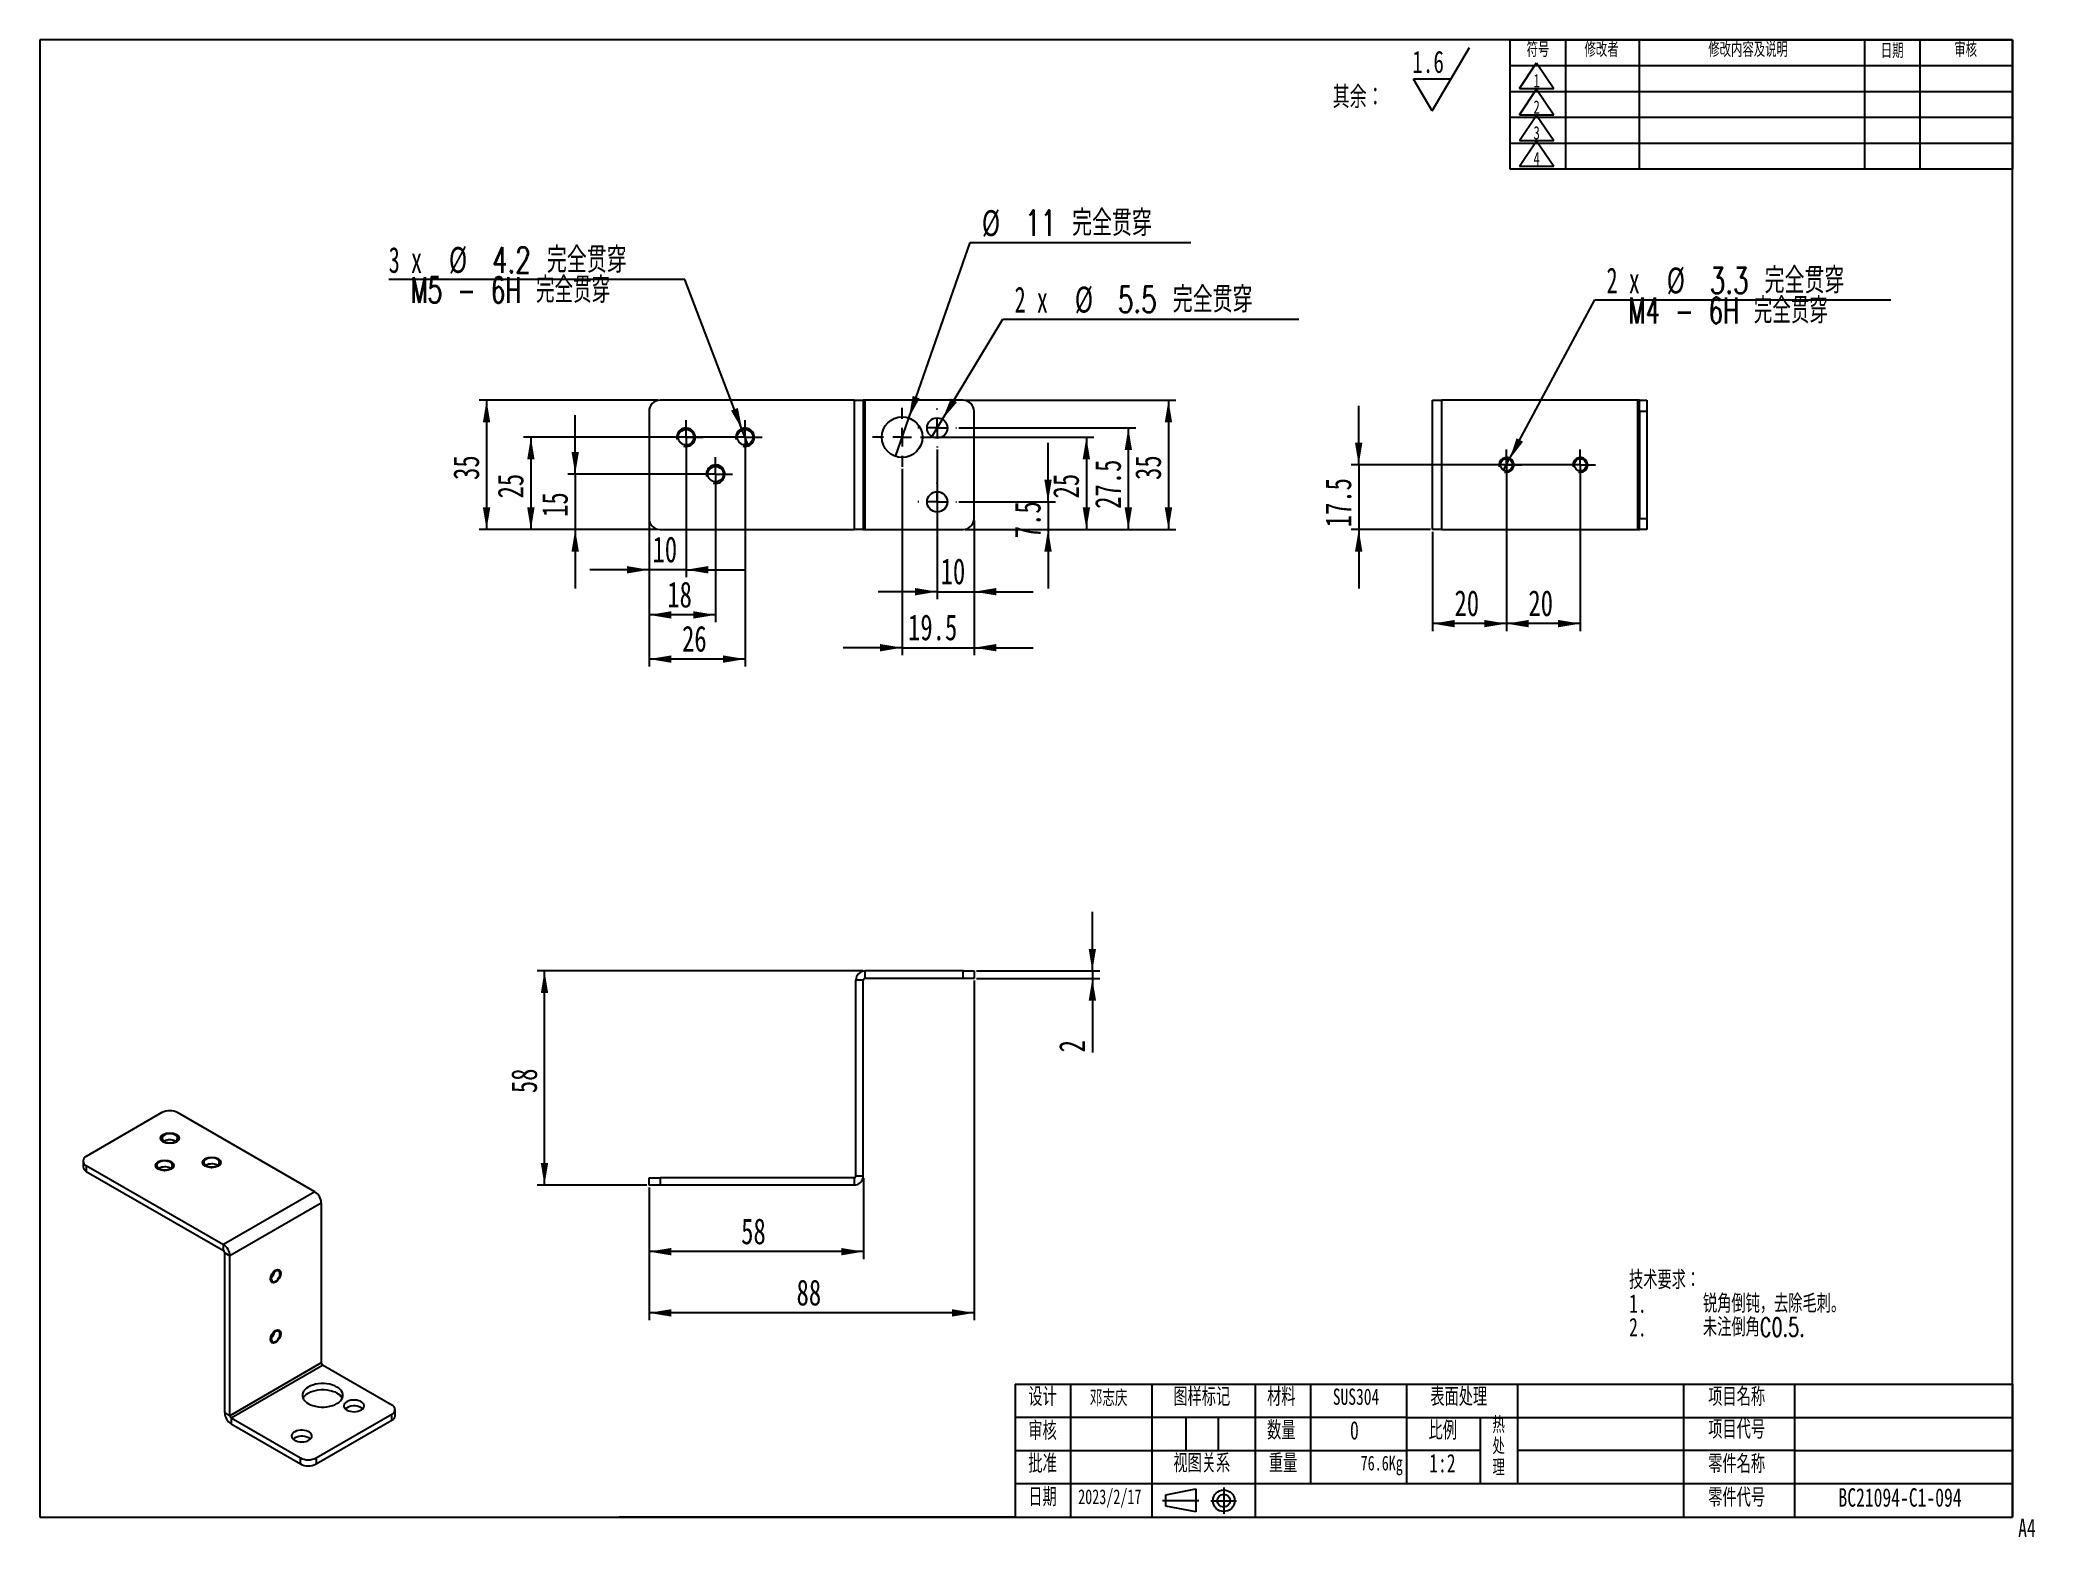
# Model space of a CAD drawing. Extents: x 25 to 295, y 2 to 205.
import ezdxf

# ---------------------------------------------------------------- set-up
doc = ezdxf.new("R2010")
doc.units = 0
doc.linetypes.add('CENTERX2', pattern=[20.32, 12.7, -2.54, 2.54, -2.54])
doc.layers.get('0').update_dxf_attribs({"linetype": 'CONTINUOUS'})
for name, color, linetype in [('BOM', 7, 'CONTINUOUS'), ('CENTER', 52, 'CENTERX2'), ('FRAME', 7, 'CONTINUOUS'), ('NOTE', 7, 'CONTINUOUS'), ('SIZE', 5, 'CONTINUOUS')]:
    doc.layers.add(name, color=color, linetype=linetype)
doc.styles.add('SLDTEXTSTYLE0', font='TXT', dxfattribs={"width": 0.7, "bigfont": 'bigfont'})
doc.styles.add('SLDTEXTSTYLE1', font='TXT', dxfattribs={"width": 0.7})
doc.styles.add('SLDTEXTSTYLE2', font='TXT', dxfattribs={"width": 0.633333})
doc.styles.add('SLDTEXTSTYLE3', font='TXT', dxfattribs={"width": 0.65, "bigfont": 'bigfont'})
doc.dimstyles.new('SLDDIMSTYLE0', dxfattribs={"dimtxt": 3.5, "dimasz": 3, "dimexe": 0, "dimexo": 0.0625, "dimgap": 0.875, "dimtad": 2, "dimdec": 3, "dimlfac": 2, "dimrnd": 1e-09, "dimzin": 12, "dimdsep": 46, "dimtxsty": 'SLDTEXTSTYLE1', "dimsah": 1, "dimcen": 0.09, "dimadec": 0, "dimazin": 0, "dimtfac": 1, "dimtdec": 3, "dimtmove": 0, "dimatfit": 0, "dimfxl": 1, "dimtolj": 1, "dimtzin": 12, "dimarcsym": 0})
doc.dimstyles.new('SLDDIMSTYLE1', dxfattribs={"dimtxt": 3.5, "dimasz": 3, "dimexe": 0, "dimexo": 0.0625, "dimgap": 0.875, "dimtad": 2, "dimdec": 3, "dimlfac": 2, "dimrnd": 1e-09, "dimzin": 12, "dimdsep": 46, "dimtxsty": 'SLDTEXTSTYLE1', "dimsah": 1, "dimcen": 0.09, "dimadec": 0, "dimazin": 0, "dimtfac": 1, "dimtdec": 3, "dimtofl": 0, "dimtmove": 0, "dimatfit": 3, "dimfxl": 1, "dimtolj": 1, "dimtzin": 12, "dimarcsym": 0})
doc.dimstyles.new('SLDDIMSTYLE2', dxfattribs={"dimtxt": 3.5, "dimasz": 3, "dimexe": 0, "dimexo": 0.0625, "dimgap": 0.875, "dimtad": 0, "dimtih": 1, "dimtoh": 1, "dimdec": 1, "dimlfac": 2, "dimrnd": 1e-09, "dimzin": 12, "dimdsep": 46, "dimtxsty": 'SLDTEXTSTYLE1', "dimblk1": 'NONE', "dimsah": 1, "dimcen": 0, "dimadec": 0, "dimazin": 0, "dimtfac": 1, "dimtdec": 3, "dimtmove": 0, "dimatfit": 3, "dimldrblk": 'NONE', "dimfxl": 1, "dimtolj": 1, "dimtzin": 12, "dimarcsym": 0})
doc.dimstyles.new('SLDDIMSTYLE3', dxfattribs={"dimtxt": 3.5, "dimasz": 3, "dimexe": 0, "dimexo": 0.0625, "dimgap": 0.875, "dimtad": 0, "dimtih": 1, "dimtoh": 1, "dimdec": 6, "dimlfac": 2, "dimrnd": 1e-09, "dimzin": 12, "dimdsep": 46, "dimtxsty": 'SLDTEXTSTYLE1', "dimblk1": 'NONE', "dimsah": 1, "dimcen": 0, "dimadec": 0, "dimazin": 0, "dimtfac": 1, "dimtdec": 3, "dimtmove": 0, "dimatfit": 3, "dimldrblk": 'NONE', "dimfxl": 1, "dimtolj": 1, "dimtzin": 12, "dimarcsym": 0})

msp = doc.modelspace()

# ---------------------------------------------------------------- texts
at = {"layer": 'BOM'}
for s, insert, char_height, attachment_point, style in [('符号', (227.77805645, 204.69180139), 2, 2, 'SLDTEXTSTYLE0'), ('修改者', (236.38703651, 204.69180139), 2, 2, 'SLDTEXTSTYLE0'), ('修改内容及说明', (256.22223241, 204.69180139), 2, 2, 'SLDTEXTSTYLE0'), ('日期', (275.71668937, 204.52982332), 2, 2, 'SLDTEXTSTYLE0'), ('审核', (285.66381937, 204.69798993), 2, 2, 'SLDTEXTSTYLE0'), ('设计', (160.71871309, 22.54574056), 2.5, 2, 'SLDTEXTSTYLE0'), ('邓志庆', (169.66345358, 22.20818696), 2.2, 2, 'SLDTEXTSTYLE0'), ('图样标记', (182.27157078, 22.54574056), 2.5, 2, 'SLDTEXTSTYLE0'), ('材料', (193.03864103, 22.54574056), 2.5, 2, 'SLDTEXTSTYLE0'), ('SUS304', (203.15323163, 22.40477911), 2.2, 2, 'SLDTEXTSTYLE1'), ('表面处理', (217.05520639, 22.54574056), 2.5, 2, 'SLDTEXTSTYLE0'), ('项目名称', (254.67370883, 22.54574056), 2.5, 2, 'SLDTEXTSTYLE0'), ('审核', (160.71871309, 17.95556317), 2.5, 2, 'SLDTEXTSTYLE0'), ('数量', (193.03864103, 18.00344426), 2.5, 2, 'SLDTEXTSTYLE0'), ('0', (202.92960591, 18.00344438), 2.5, 2, 'SLDTEXTSTYLE1'), ('比例', (214.89623489, 17.98461489), 2.5, 2, 'SLDTEXTSTYLE0'), ('项目代号', (254.67370883, 18.1210044), 2.5, 2, 'SLDTEXTSTYLE0'), ('批准', (160.71871309, 13.5049156), 2.5, 2, 'SLDTEXTSTYLE0'), ('视图关系', (182.27157078, 13.55230377), 2.5, 2, 'SLDTEXTSTYLE0'), ('重量', (193.26825797, 13.55230377), 2.5, 2, 'SLDTEXTSTYLE0'), ('1:2', (214.84241534, 13.55230388), 2.5, 2, 'SLDTEXTSTYLE1'), ('零件名称', (254.67370883, 13.45176132), 2.5, 2, 'SLDTEXTSTYLE0'), ('76.6Kg', (209.48763801, 13.31716498), 2, 3, 'SLDTEXTSTYLE1'), ('日期', (160.71871309, 8.96808789), 2.5, 2, 'SLDTEXTSTYLE0'), ('2023/2/17', (169.82500028, 8.76738504), 2, 2, 'SLDTEXTSTYLE1'), ('零件代号', (254.67370883, 8.91102952), 2.5, 2, 'SLDTEXTSTYLE0'), ('BC21094-C1-094', (276.78777661, 8.91102964), 2.5, 2, 'SLDTEXTSTYLE1'), ('A4', (293.96720531, 4.79477106), 2.5, 2, 'SLDTEXTSTYLE1')]:
    msp.add_mtext(s, dxfattribs=dict(at, insert=insert, char_height=char_height, attachment_point=attachment_point, style=style))

# ---------------------------------------------------------------- blocks, each defined once
blk = doc.blocks.new('SW_NOTE_0')
at = {"layer": 'NOTE', "color": 0, "char_height": 2.5, "attachment_point": 1}
for s, insert, style in [('技术要求：', (0, 3.22), 'SLDTEXTSTYLE0'), ('锐角倒钝，去除毛刺。', (10, 0.02), 'SLDTEXTSTYLE0'), ('1.', (0, 0.02), 'SLDTEXTSTYLE1'), ('2.', (0, -3.18), 'SLDTEXTSTYLE1'), ('未注倒角C0.5.', (10, -3.18), 'SLDTEXTSTYLE0')]:
    blk.add_mtext(s, dxfattribs=dict(at, insert=insert, style=style))
blk = doc.blocks.new('SW_NOTE_0_1')
at = {"layer": 'NOTE', "color": 0}
for p, q in [((13.48, 0.49), (18.54, 9.06)), ((13.48, 0.49), (10.95, 4.78)), ((16.01, 4.78), (10.95, 4.78))]:
    blk.add_line(p, q, dxfattribs=at)
at = {"layer": 'NOTE', "color": 0, "char_height": 3, "attachment_point": 1}
for s, insert, style in [('1.6', (10.78, 8.64), 'SLDTEXTSTYLE1'), ('其余：', (0, 3.87), 'SLDTEXTSTYLE0')]:
    blk.add_mtext(s, dxfattribs=dict(at, insert=insert, style=style))
blk = doc.blocks.new('SW_NOTE_0_2')
at = {"layer": 'BOM', "color": 0, "char_height": 2.2, "attachment_point": 2, "style": 'SLDTEXTSTYLE0'}
for s, insert in [('热', (1.27, 2.84)), ('处', (1.27, -0.06)), ('理', (1.27, -2.96))]:
    blk.add_mtext(s, dxfattribs=dict(at, insert=insert))
blk = doc.blocks.new('SW_SYMBOL_T__1')
at = {"layer": 'BOM', "color": 0}
for p, q in [((-300, 0), (800, 1650)), ((800, 1650), (1900, 0)), ((-300, 0), (1900, 0))]:
    blk.add_line(p, q, dxfattribs=at)
at = {"layer": 'BOM', "color": 0, "insert": (800, 500), "char_height": 859, "attachment_point": 5, "style": 'SLDTEXTSTYLE1'}
blk.add_mtext('1', dxfattribs=at)
blk = doc.blocks.new('SW_SYMBOL_T__2')
at = {"layer": 'BOM', "color": 0}
for p, q in [((-300, 0), (800, 1650)), ((800, 1650), (1900, 0)), ((-300, 0), (1900, 0))]:
    blk.add_line(p, q, dxfattribs=at)
at = {"layer": 'BOM', "color": 0, "insert": (800, 500), "char_height": 859, "attachment_point": 5, "style": 'SLDTEXTSTYLE1'}
blk.add_mtext('2', dxfattribs=at)
blk = doc.blocks.new('SW_SYMBOL_T__3')
at = {"layer": 'BOM', "color": 0}
for p, q in [((-300, 0), (800, 1650)), ((800, 1650), (1900, 0)), ((-300, 0), (1900, 0))]:
    blk.add_line(p, q, dxfattribs=at)
at = {"layer": 'BOM', "color": 0, "insert": (800, 500), "char_height": 859, "attachment_point": 5, "style": 'SLDTEXTSTYLE1'}
blk.add_mtext('3', dxfattribs=at)
blk = doc.blocks.new('SW_SYMBOL_T__4')
at = {"layer": 'BOM', "color": 0}
for p, q in [((-300, 0), (800, 1650)), ((800, 1650), (1900, 0)), ((-300, 0), (1900, 0))]:
    blk.add_line(p, q, dxfattribs=at)
at = {"layer": 'BOM', "color": 0, "insert": (800, 500), "char_height": 859, "attachment_point": 5, "style": 'SLDTEXTSTYLE1'}
blk.add_mtext('4', dxfattribs=at)
blk = doc.blocks.new('_D')
at = {"layer": 'SIZE', "transparency": 16777216}
for p, q in [((112.46, 150.91), (112.46, 132.26)), ((107.46, 139.91), (107.46, 132.26)), ((107.46, 133.26), (99.46, 133.26)), ((112.46, 133.26), (107.46, 133.26)), ((112.46, 133.26), (120.46, 133.26))]:
    blk.add_line(p, q, dxfattribs=at)
for points in [[(107.46, 133.26), (104.46, 133.76), (104.46, 132.76)], [(112.46, 133.26), (115.46, 132.76), (115.46, 133.76)]]:
    blk.add_solid(points, dxfattribs=at)
at = {"layer": 'SIZE', "transparency": 16777216, "insert": (107.92, 137.77), "char_height": 3.5, "attachment_point": 1, "style": 'SLDTEXTSTYLE1'}
blk.add_mtext('10', dxfattribs=at)
blk = doc.blocks.new('_D_1')
at = {"layer": 'SIZE', "transparency": 16777216}
for p, q in [((116.46, 145.91), (116.46, 126.15)), ((107.46, 139.91), (107.46, 126.15)), ((116.46, 127.15), (107.46, 127.15))]:
    blk.add_line(p, q, dxfattribs=at)
for points in [[(107.46, 127.15), (110.46, 126.65), (110.46, 127.65)], [(116.46, 127.15), (113.46, 127.65), (113.46, 126.65)]]:
    blk.add_solid(points, dxfattribs=at)
at = {"layer": 'SIZE', "transparency": 16777216, "insert": (109.92, 131.66), "char_height": 3.5, "attachment_point": 1, "style": 'SLDTEXTSTYLE1'}
blk.add_mtext('18', dxfattribs=at)
blk = doc.blocks.new('_D_2')
at = {"layer": 'SIZE', "transparency": 16777216}
for p, q in [((120.46, 150.91), (120.46, 120.17)), ((107.46, 139.91), (107.46, 120.17)), ((120.46, 121.17), (107.46, 121.17))]:
    blk.add_line(p, q, dxfattribs=at)
for points in [[(107.46, 121.17), (110.46, 120.67), (110.46, 121.67)], [(120.46, 121.17), (117.46, 121.67), (117.46, 120.67)]]:
    blk.add_solid(points, dxfattribs=at)
at = {"layer": 'SIZE', "transparency": 16777216, "insert": (111.92, 125.68), "char_height": 3.5, "attachment_point": 1, "style": 'SLDTEXTSTYLE1'}
blk.add_mtext('26', dxfattribs=at)
blk = doc.blocks.new('_D_3')
at = {"layer": 'SIZE', "transparency": 16777216}
for p, q in [((97.46, 146.21), (97.46, 154.21)), ((116.16, 146.21), (96.46, 146.21)), ((97.46, 146.21), (97.46, 138.71)), ((108.66, 138.71), (96.46, 138.71)), ((97.46, 138.71), (97.46, 130.71))]:
    blk.add_line(p, q, dxfattribs=at)
for points in [[(97.46, 146.21), (97.96, 149.21), (96.96, 149.21)], [(97.46, 138.71), (96.96, 135.71), (97.96, 135.71)]]:
    blk.add_solid(points, dxfattribs=at)
at = {"layer": 'SIZE', "transparency": 16777216, "insert": (92.95, 140.42), "char_height": 3.5, "attachment_point": 1, "rotation": 90, "style": 'SLDTEXTSTYLE1'}
blk.add_mtext('15', dxfattribs=at)
blk = doc.blocks.new('_D_4')
at = {"layer": 'SIZE', "transparency": 16777216}
for p, q in [((120.16, 151.21), (90.46, 151.21)), ((91.46, 151.21), (91.46, 138.71)), ((108.66, 138.71), (90.46, 138.71))]:
    blk.add_line(p, q, dxfattribs=at)
for points in [[(91.46, 151.21), (90.96, 148.21), (91.96, 148.21)], [(91.46, 138.71), (91.96, 141.71), (90.96, 141.71)]]:
    blk.add_solid(points, dxfattribs=at)
at = {"layer": 'SIZE', "transparency": 16777216, "insert": (86.95, 142.92), "char_height": 3.5, "attachment_point": 1, "rotation": 90, "style": 'SLDTEXTSTYLE1'}
blk.add_mtext('25', dxfattribs=at)
blk = doc.blocks.new('_D_5')
at = {"layer": 'SIZE', "transparency": 16777216}
for p, q in [((108.66, 156.21), (84.46, 156.21)), ((85.46, 156.21), (85.46, 138.71)), ((108.66, 138.71), (84.46, 138.71))]:
    blk.add_line(p, q, dxfattribs=at)
for points in [[(85.46, 156.21), (84.96, 153.21), (85.96, 153.21)], [(85.46, 138.71), (85.96, 141.71), (84.96, 141.71)]]:
    blk.add_solid(points, dxfattribs=at)
at = {"layer": 'SIZE', "transparency": 16777216, "insert": (80.95, 145.42), "char_height": 3.5, "attachment_point": 1, "rotation": 90, "style": 'SLDTEXTSTYLE1'}
blk.add_mtext('35', dxfattribs=at)
blk = doc.blocks.new('_D_6')
at = {"layer": 'SIZE', "transparency": 16777216}
for p, q in [((146.46, 149.53), (146.46, 129.29)), ((151.46, 139.91), (151.46, 129.29)), ((146.46, 130.29), (138.46, 130.29)), ((146.46, 130.29), (151.46, 130.29)), ((151.46, 130.29), (159.46, 130.29))]:
    blk.add_line(p, q, dxfattribs=at)
for points in [[(146.46, 130.29), (143.46, 130.79), (143.46, 129.79)], [(151.46, 130.29), (154.46, 129.79), (154.46, 130.79)]]:
    blk.add_solid(points, dxfattribs=at)
at = {"layer": 'SIZE', "transparency": 16777216, "insert": (146.92, 134.8), "char_height": 3.5, "attachment_point": 1, "style": 'SLDTEXTSTYLE1'}
blk.add_mtext('10', dxfattribs=at)
blk = doc.blocks.new('_D_7')
at = {"layer": 'SIZE', "transparency": 16777216}
for p, q in [((141.71, 146.91), (141.71, 121.71)), ((151.46, 139.91), (151.46, 121.71)), ((141.71, 122.71), (133.71, 122.71)), ((141.71, 122.71), (151.46, 122.71)), ((151.46, 122.71), (159.46, 122.71))]:
    blk.add_line(p, q, dxfattribs=at)
for points in [[(141.71, 122.71), (138.71, 123.21), (138.71, 122.21)], [(151.46, 122.71), (154.46, 122.21), (154.46, 123.21)]]:
    blk.add_solid(points, dxfattribs=at)
at = {"layer": 'SIZE', "transparency": 16777216, "insert": (142.51, 127.22), "char_height": 3.5, "attachment_point": 1, "style": 'SLDTEXTSTYLE1'}
blk.add_mtext('19.5', dxfattribs=at)
blk = doc.blocks.new('_D_8')
at = {"layer": 'SIZE', "transparency": 16777216}
for p, q in [((161.46, 142.46), (161.46, 150.46)), ((149.38, 142.46), (162.46, 142.46)), ((161.46, 142.46), (161.46, 138.71)), ((150.26, 138.71), (162.46, 138.71)), ((161.46, 138.71), (161.46, 130.71))]:
    blk.add_line(p, q, dxfattribs=at)
for points in [[(161.46, 142.46), (161.96, 145.46), (160.96, 145.46)], [(161.46, 138.71), (160.96, 135.71), (161.96, 135.71)]]:
    blk.add_solid(points, dxfattribs=at)
at = {"layer": 'SIZE', "transparency": 16777216, "insert": (156.95, 137.53), "char_height": 3.5, "attachment_point": 1, "rotation": 90, "style": 'SLDTEXTSTYLE1'}
blk.add_mtext('7.5', dxfattribs=at)
blk = doc.blocks.new('_D_9')
at = {"layer": 'SIZE', "transparency": 16777216}
for p, q in [((146.01, 151.21), (167.65, 151.21)), ((166.65, 151.21), (166.65, 138.71)), ((150.26, 138.71), (167.65, 138.71))]:
    blk.add_line(p, q, dxfattribs=at)
for points in [[(166.65, 151.21), (166.15, 148.21), (167.15, 148.21)], [(166.65, 138.71), (167.15, 141.71), (166.15, 141.71)]]:
    blk.add_solid(points, dxfattribs=at)
at = {"layer": 'SIZE', "transparency": 16777216, "insert": (162.14, 142.92), "char_height": 3.5, "attachment_point": 1, "rotation": 90, "style": 'SLDTEXTSTYLE1'}
blk.add_mtext('25', dxfattribs=at)
blk = doc.blocks.new('_D_10')
at = {"layer": 'SIZE', "transparency": 16777216}
for p, q in [((149.38, 152.46), (173.33, 152.46)), ((172.33, 152.46), (172.33, 138.71)), ((150.26, 138.71), (173.33, 138.71))]:
    blk.add_line(p, q, dxfattribs=at)
for points in [[(172.33, 152.46), (171.83, 149.46), (172.83, 149.46)], [(172.33, 138.71), (172.83, 141.71), (171.83, 141.71)]]:
    blk.add_solid(points, dxfattribs=at)
at = {"layer": 'SIZE', "transparency": 16777216, "insert": (167.82, 141.51), "char_height": 3.5, "attachment_point": 1, "rotation": 90, "style": 'SLDTEXTSTYLE1'}
blk.add_mtext('27.5', dxfattribs=at)
blk = doc.blocks.new('_D_11')
at = {"layer": 'SIZE', "transparency": 16777216}
for p, q in [((150.26, 156.21), (178.76, 156.21)), ((177.76, 156.21), (177.76, 138.71)), ((150.26, 138.71), (178.76, 138.71))]:
    blk.add_line(p, q, dxfattribs=at)
for points in [[(177.76, 156.21), (177.26, 153.21), (178.26, 153.21)], [(177.76, 138.71), (178.26, 141.71), (177.26, 141.71)]]:
    blk.add_solid(points, dxfattribs=at)
at = {"layer": 'SIZE', "transparency": 16777216, "insert": (173.25, 145.42), "char_height": 3.5, "attachment_point": 1, "rotation": 90, "style": 'SLDTEXTSTYLE1'}
blk.add_mtext('35', dxfattribs=at)
blk = doc.blocks.new('_D_12')
at = {"layer": 'SIZE', "transparency": 16777216}
for p, q in [((112.29, 172.58), (72.21, 172.58)), ((120.08, 152.19), (112.29, 172.58)), ((120.83, 150.22), (120.08, 152.19))]:
    blk.add_line(p, q, dxfattribs=at)
blk.add_solid([(120.08, 152.19), (119.48, 155.17), (118.55, 154.81)], dxfattribs=at)
at = {"layer": 'SIZE', "transparency": 16777216, "char_height": 3.5, "attachment_point": 1}
for s, insert, style in [('3 x', (72.21, 176.96), 'SLDTEXTSTYLE2'), ('%%c', (80.36, 176.96), 'SLDTEXTSTYLE1'), ('4.2 完全贯穿', (86.2, 176.96), 'SLDTEXTSTYLE0'), ('M5 - 6H 完全贯穿', (75.16, 172.89), 'SLDTEXTSTYLE3')]:
    blk.add_mtext(s, dxfattribs=dict(at, insert=insert, style=style))
blk = doc.blocks.new('_NONE')
blk = doc.blocks.new('_D_13')
at = {"layer": 'SIZE', "transparency": 16777216}
for p, q in [((142.62, 153.8), (150.91, 177.57)), ((150.91, 177.57), (180.81, 177.57)), ((140.8, 148.61), (142.62, 153.8))]:
    blk.add_line(p, q, dxfattribs=at)
blk.add_solid([(142.62, 153.8), (144.08, 156.47), (143.13, 156.8)], dxfattribs=at)
at = {"layer": 'SIZE', "transparency": 16777216, "char_height": 3.5, "attachment_point": 1}
for s, insert, style in [('%%c', (152.5, 181.95), 'SLDTEXTSTYLE1'), ('11 完全贯穿', (158.34, 181.95), 'SLDTEXTSTYLE0')]:
    blk.add_mtext(s, dxfattribs=dict(at, insert=insert, style=style))
blk = doc.blocks.new('_D_14')
at = {"layer": 'SIZE', "transparency": 16777216}
for p, q in [((147.17, 153.63), (155.34, 167.21)), ((155.34, 167.21), (195.43, 167.21)), ((145.75, 151.28), (147.17, 153.63))]:
    blk.add_line(p, q, dxfattribs=at)
blk.add_solid([(147.17, 153.63), (149.14, 155.95), (148.29, 156.46)], dxfattribs=at)
at = {"layer": 'SIZE', "transparency": 16777216, "char_height": 3.5, "attachment_point": 1}
for s, insert, style in [('2 x', (156.93, 171.59), 'SLDTEXTSTYLE2'), ('%%c', (165.08, 171.59), 'SLDTEXTSTYLE1'), ('5.5 完全贯穿', (170.92, 171.59), 'SLDTEXTSTYLE0')]:
    blk.add_mtext(s, dxfattribs=dict(at, insert=insert, style=style))
blk = doc.blocks.new('SW_CENTERMARKSYMBOL_0')
at = {"layer": 'CENTER', "color": 0}
for p, q in [((-2.5, 0), (-2.625, 0)), ((0, 0), (-1.25, 0)), ((0, 2.5), (0, 2.625)), ((0, 0), (0, 1.25)), ((0, 0), (0, -1.25)), ((0, 0), (1.25, 0)), ((2.5, 0), (2.625, 0)), ((0, -2.5), (0, -2.625))]:
    blk.add_line(p, q, dxfattribs=at)
blk = doc.blocks.new('SW_CENTERMARKSYMBOL_1')
at = {"layer": 'CENTER', "color": 0}
for p, q in [((-2.5, 0), (-2.625, 0)), ((0, 0), (-1.25, 0)), ((0, 2.5), (0, 2.625)), ((0, 0), (0, 1.25)), ((0, 0), (0, -1.25)), ((0, 0), (1.25, 0)), ((2.5, 0), (2.625, 0)), ((0, -2.5), (0, -2.625))]:
    blk.add_line(p, q, dxfattribs=at)
blk = doc.blocks.new('SW_CENTERMARKSYMBOL_2')
at = {"layer": 'CENTER', "color": 0}
for p, q in [((0, 2.5), (0, 4)), ((-2.5, 0), (-4, 0)), ((0, 0), (-1.25, 0)), ((0, 0), (0, 1.25)), ((0, 0), (0, -1.25)), ((0, 0), (1.25, 0)), ((2.5, 0), (4, 0)), ((0, -2.5), (0, -4))]:
    blk.add_line(p, q, dxfattribs=at)
blk = doc.blocks.new('SW_CENTERMARKSYMBOL_3')
at = {"layer": 'CENTER', "color": 0}
for p, q in [((-1.25, 0), (-2.3, 0)), ((0, 0), (-1.25, 0)), ((0, 1.25), (0, 2.3)), ((0, 0), (0, 1.25)), ((0, 0), (0, -1.25)), ((0, 0), (1.25, 0)), ((1.25, 0), (2.3, 0)), ((0, -1.25), (0, -2.3))]:
    blk.add_line(p, q, dxfattribs=at)
blk = doc.blocks.new('SW_CENTERMARKSYMBOL_4')
at = {"layer": 'CENTER', "color": 0}
for p, q in [((-1.25, 0), (-2.3, 0)), ((0, 0), (-1.25, 0)), ((0, 1.25), (0, 2.3)), ((0, 0), (0, 1.25)), ((0, 0), (0, -1.25)), ((0, 0), (1.25, 0)), ((1.25, 0), (2.3, 0)), ((0, -1.25), (0, -2.3))]:
    blk.add_line(p, q, dxfattribs=at)
blk = doc.blocks.new('SW_CENTERMARKSYMBOL_5')
at = {"layer": 'CENTER', "color": 0}
for p, q in [((-1.25, 0), (-2.3, 0)), ((0, 0), (-1.25, 0)), ((0, 1.25), (0, 2.3)), ((0, 0), (0, 1.25)), ((0, 0), (0, -1.25)), ((0, 0), (1.25, 0)), ((1.25, 0), (2.3, 0)), ((0, -1.25), (0, -2.3))]:
    blk.add_line(p, q, dxfattribs=at)
blk = doc.blocks.new('_D_15')
at = {"layer": 'SIZE', "transparency": 16777216}
for p, q in [((223.51, 147.16), (223.51, 124.97)), ((213.51, 138.41), (213.51, 124.97)), ((223.51, 125.97), (213.51, 125.97))]:
    blk.add_line(p, q, dxfattribs=at)
for points in [[(213.51, 125.97), (216.51, 125.47), (216.51, 126.47)], [(223.51, 125.97), (220.51, 126.47), (220.51, 125.47)]]:
    blk.add_solid(points, dxfattribs=at)
at = {"layer": 'SIZE', "transparency": 16777216, "insert": (216.48, 130.49), "char_height": 3.5, "attachment_point": 1, "style": 'SLDTEXTSTYLE1'}
blk.add_mtext('20', dxfattribs=at)
blk = doc.blocks.new('_D_16')
at = {"layer": 'SIZE', "transparency": 16777216}
for p, q in [((223.51, 147.16), (223.51, 124.97)), ((233.51, 147.16), (233.51, 124.97)), ((233.51, 125.97), (223.51, 125.97))]:
    blk.add_line(p, q, dxfattribs=at)
for points in [[(223.51, 125.97), (226.51, 125.47), (226.51, 126.47)], [(233.51, 125.97), (230.51, 126.47), (230.51, 125.47)]]:
    blk.add_solid(points, dxfattribs=at)
at = {"layer": 'SIZE', "transparency": 16777216, "insert": (226.48, 130.49), "char_height": 3.5, "attachment_point": 1, "style": 'SLDTEXTSTYLE1'}
blk.add_mtext('20', dxfattribs=at)
blk = doc.blocks.new('_D_17')
at = {"layer": 'SIZE', "transparency": 16777216}
for p, q in [((203.51, 147.46), (203.51, 155.46)), ((233.21, 147.46), (202.51, 147.46)), ((203.51, 147.46), (203.51, 138.71)), ((213.21, 138.71), (202.51, 138.71)), ((203.51, 138.71), (203.51, 130.71))]:
    blk.add_line(p, q, dxfattribs=at)
for points in [[(203.51, 147.46), (204.01, 150.46), (203.01, 150.46)], [(203.51, 138.71), (203.01, 135.71), (204.01, 135.71)]]:
    blk.add_solid(points, dxfattribs=at)
at = {"layer": 'SIZE', "transparency": 16777216, "insert": (199, 139.01), "char_height": 3.5, "attachment_point": 1, "rotation": 90, "style": 'SLDTEXTSTYLE1'}
blk.add_mtext('17.5', dxfattribs=at)
blk = doc.blocks.new('_D_18')
at = {"layer": 'SIZE', "transparency": 16777216}
for p, q in [((223.9, 148.18), (235.46, 169.8)), ((235.46, 169.8), (275.54, 169.8)), ((223.12, 146.73), (223.9, 148.18))]:
    blk.add_line(p, q, dxfattribs=at)
blk.add_solid([(223.9, 148.18), (225.76, 150.59), (224.88, 151.06)], dxfattribs=at)
at = {"layer": 'SIZE', "transparency": 16777216, "char_height": 3.5, "attachment_point": 1}
for s, insert, style in [('2 x', (237.05, 174.18), 'SLDTEXTSTYLE2'), ('%%c', (245.2, 174.18), 'SLDTEXTSTYLE1'), ('3.3 完全贯穿', (251.03, 174.18), 'SLDTEXTSTYLE0'), ('M4 - 6H 完全贯穿', (240, 170.11), 'SLDTEXTSTYLE3')]:
    blk.add_mtext(s, dxfattribs=dict(at, insert=insert, style=style))
blk = doc.blocks.new('SW_CENTERMARKSYMBOL_6')
at = {"layer": 'CENTER', "color": 0}
for p, q in [((-1.25, 0), (-2.075, 0)), ((0, 0), (-1.25, 0)), ((0, 1.25), (0, 2.075)), ((0, 0), (0, 1.25)), ((0, 0), (0, -1.25)), ((0, 0), (1.25, 0)), ((1.25, 0), (2.075, 0)), ((0, -1.25), (0, -2.075))]:
    blk.add_line(p, q, dxfattribs=at)
blk = doc.blocks.new('SW_CENTERMARKSYMBOL_7')
at = {"layer": 'CENTER', "color": 0}
for p, q in [((-1.25, 0), (-2.075, 0)), ((0, 0), (-1.25, 0)), ((0, 1.25), (0, 2.075)), ((0, 0), (0, 1.25)), ((0, 0), (0, -1.25)), ((0, 0), (1.25, 0)), ((1.25, 0), (2.075, 0)), ((0, -1.25), (0, -2.075))]:
    blk.add_line(p, q, dxfattribs=at)
blk = doc.blocks.new('_D_19')
at = {"layer": 'SIZE', "transparency": 16777216}
for p, q in [((151.46, 77.64), (151.46, 31.65)), ((107.46, 49.64), (107.46, 31.65)), ((151.46, 32.65), (107.46, 32.65))]:
    blk.add_line(p, q, dxfattribs=at)
for points in [[(107.46, 32.65), (110.46, 32.15), (110.46, 33.15)], [(151.46, 32.65), (148.46, 33.15), (148.46, 32.15)]]:
    blk.add_solid(points, dxfattribs=at)
at = {"layer": 'SIZE', "transparency": 16777216, "insert": (127.42, 37.16), "char_height": 3.5, "attachment_point": 1, "style": 'SLDTEXTSTYLE1'}
blk.add_mtext('88', dxfattribs=at)
blk = doc.blocks.new('_D_20')
at = {"layer": 'SIZE', "transparency": 16777216}
for p, q in [((107.46, 49.64), (107.46, 39.94)), ((136.46, 50.89), (136.46, 39.94)), ((136.46, 40.94), (107.46, 40.94))]:
    blk.add_line(p, q, dxfattribs=at)
for points in [[(107.46, 40.94), (110.46, 40.44), (110.46, 41.44)], [(136.46, 40.94), (133.46, 41.44), (133.46, 40.44)]]:
    blk.add_solid(points, dxfattribs=at)
at = {"layer": 'SIZE', "transparency": 16777216, "insert": (119.92, 45.45), "char_height": 3.5, "attachment_point": 1, "style": 'SLDTEXTSTYLE1'}
blk.add_mtext('58', dxfattribs=at)
blk = doc.blocks.new('_D_21')
at = {"layer": 'SIZE', "transparency": 16777216}
for p, q in [((136.41, 78.94), (92.3, 78.94)), ((93.3, 49.94), (93.3, 78.94)), ((107.16, 49.94), (92.3, 49.94))]:
    blk.add_line(p, q, dxfattribs=at)
for points in [[(93.3, 78.94), (92.8, 75.94), (93.8, 75.94)], [(93.3, 49.94), (93.8, 52.94), (92.8, 52.94)]]:
    blk.add_solid(points, dxfattribs=at)
at = {"layer": 'SIZE', "transparency": 16777216, "insert": (88.79, 62.4), "char_height": 3.5, "attachment_point": 1, "rotation": 90, "style": 'SLDTEXTSTYLE1'}
blk.add_mtext('58', dxfattribs=at)
blk = doc.blocks.new('_D_22')
at = {"layer": 'SIZE', "transparency": 16777216}
for p, q in [((167.46, 78.94), (167.46, 86.94)), ((151.76, 78.94), (168.46, 78.94)), ((167.46, 78.94), (167.46, 77.94)), ((151.76, 77.94), (168.46, 77.94)), ((167.46, 77.94), (167.46, 67.92))]:
    blk.add_line(p, q, dxfattribs=at)
for points in [[(167.46, 78.94), (167.96, 81.94), (166.96, 81.94)], [(167.46, 77.94), (166.96, 74.94), (167.96, 74.94)]]:
    blk.add_solid(points, dxfattribs=at)
at = {"layer": 'SIZE', "transparency": 16777216, "insert": (162.95, 67.92), "char_height": 3.5, "attachment_point": 1, "rotation": 90, "style": 'SLDTEXTSTYLE1'}
blk.add_mtext('2', dxfattribs=at)

# ---------------------------------------------------------------- dimensions: what is measured, and where the dimension line sits
at = {"layer": 'SIZE'}
for p1, p2, text, dimstyle, picture, middle in [((140.80241286, 148.60914436), (142.61516593, 153.80182443), '<> 完全贯穿\\P', 'SLDDIMSTYLE3', '_D_13', (166.65434096, 179.53690818)), ((120.83344913, 150.2246021), (120.08412966, 152.1863667), '3 x <> 完全贯穿\\PM5 - 6H 完全贯穿\\P', 'SLDDIMSTYLE2', '_D_12', (91.45878939, 172.51565184)), ((223.12366436, 146.7279585), (223.90169025, 148.18301029), '2 x <> 完全贯穿\\PM4 - 6H 完全贯穿\\P', 'SLDDIMSTYLE2', '_D_18', (256.29662068, 169.73613851)), ((145.74933607, 151.27764698), (147.16824272, 153.63332181), '2 x <> 完全贯穿\\P', 'SLDDIMSTYLE2', '_D_14', (176.17907804, 169.17767752))]:
    dim = msp.add_diameter_dim_2p(p1=p1, p2=p2, text=text, dimstyle=dimstyle, dxfattribs=at)
    dim.commit()
    dim.dimension.update_dxf_attribs({"geometry": picture, "text_midpoint": middle, "dimtype": 163})
for base, p1, p2, dimstyle, picture, middle in [((85.45878939, 138.7054844), (108.95878939, 156.2054844), (108.95878939, 138.7054844), 'SLDDIMSTYLE1', '_D_5', (85.45878939, 147.4554844)), ((97.45878939, 138.7054844), (116.45878939, 146.2054844), (108.95878939, 138.7054844), 'SLDDIMSTYLE0', '_D_3', (97.45878939, 142.4554844)), ((177.76493557, 138.7054844), (149.95878939, 156.2054844), (149.95878939, 138.7054844), 'SLDDIMSTYLE1', '_D_11', (177.76493557, 147.4554844)), ((203.5126773, 138.7054844), (233.5126773, 147.4554844), (213.5126773, 138.7054844), 'SLDDIMSTYLE0', '_D_17', (203.5126773, 143.0804844)), ((172.32953677, 138.7054844), (149.08378939, 152.4554844), (149.95878939, 138.7054844), 'SLDDIMSTYLE1', '_D_10', (172.32953677, 145.5804844)), ((91.45878939, 138.7054844), (120.45878939, 151.2054844), (108.95878939, 138.7054844), 'SLDDIMSTYLE1', '_D_4', (91.45878939, 144.9554844)), ((166.65434096, 138.7054844), (145.70878939, 151.2054844), (149.95878939, 138.7054844), 'SLDDIMSTYLE1', '_D_9', (166.65434096, 144.9554844)), ((161.45878939, 138.7054844), (149.08378939, 142.4554844), (149.95878939, 138.7054844), 'SLDDIMSTYLE0', '_D_8', (161.45878939, 140.5804844)), ((167.45878939, 77.94080764), (151.45878939, 78.94080764), (151.45878939, 77.94080764), 'SLDDIMSTYLE0', '_D_22', (167.45878939, 68.94002756)), ((93.29729918, 78.94080764), (107.45878939, 49.94080764), (136.70878939, 78.94080764), 'SLDDIMSTYLE1', '_D_21', (93.29729918, 64.44080764))]:
    dim = msp.add_linear_dim(base=base, p1=p1, p2=p2, angle=90, dimstyle=dimstyle, dxfattribs=at)
    dim.commit()
    dim.dimension.update_dxf_attribs({"geometry": picture, "text_midpoint": middle, "dimtype": 160})
for base, p1, p2, dimstyle, picture, middle in [((107.45878939, 133.25987025), (112.45878939, 151.2054844), (107.45878939, 140.2054844), 'SLDDIMSTYLE0', '_D', (109.95878939, 133.25987025)), ((107.45878939, 121.17211173), (120.45878939, 151.2054844), (107.45878939, 140.2054844), 'SLDDIMSTYLE1', '_D_2', (113.95878939, 121.17211173)), ((151.45878939, 130.29219504), (146.45878939, 149.8304844), (151.45878939, 140.2054844), 'SLDDIMSTYLE0', '_D_6', (148.95878939, 130.29219504)), ((107.45878939, 127.15100304), (116.45878939, 146.2054844), (107.45878939, 140.2054844), 'SLDDIMSTYLE1', '_D_1', (111.95878939, 127.15100304)), ((151.45878939, 122.7054844), (141.70878939, 147.2054844), (151.45878939, 140.2054844), 'SLDDIMSTYLE0', '_D_7', (146.58378939, 122.7054844)), ((213.5126773, 125.97366677), (223.5126773, 147.4554844), (213.5126773, 138.7054844), 'SLDDIMSTYLE1', '_D_15', (218.5126773, 125.97366677)), ((223.5126773, 125.97366677), (233.5126773, 147.4554844), (223.5126773, 147.4554844), 'SLDDIMSTYLE1', '_D_16', (228.5126773, 125.97366677)), ((107.45878939, 32.64811667), (151.45878939, 77.94080764), (107.45878939, 49.94080764), 'SLDDIMSTYLE1', '_D_19', (129.45878939, 32.64811667)), ((107.45878939, 40.93881088), (136.45878939, 51.19080764), (107.45878939, 49.94080764), 'SLDDIMSTYLE1', '_D_20', (121.95878939, 40.93881088))]:
    dim = msp.add_linear_dim(base=base, p1=p1, p2=p2, dimstyle=dimstyle, dxfattribs=at)
    dim.commit()
    dim.dimension.update_dxf_attribs({"geometry": picture, "text_midpoint": middle, "dimtype": 160})

# ---------------------------------------------------------------- linework, layer by layer
at = {"color": 7, "linetype": 'Continuous'}
for p, q in [((107.45878939, 154.7054844), (107.45878939, 140.2054844)), ((135.20878939, 156.2054844), (108.95878939, 156.2054844)), ((135.20878939, 156.2054844), (135.20878939, 138.7054844)), ((135.20878939, 156.2054844), (136.45878939, 156.2054844)), ((136.45878939, 156.2054844), (136.45878939, 138.7054844)), ((136.70878939, 156.2054844), (136.45878939, 156.2054844)), ((136.70878939, 138.7054844), (136.70878939, 156.2054844)), ((149.95878939, 156.2054844), (136.70878939, 156.2054844)), ((151.45878939, 140.2054844), (151.45878939, 154.7054844)), ((213.5126773, 156.2054844), (214.7626773, 156.2054844)), ((213.5126773, 138.7054844), (213.5126773, 156.2054844)), ((214.7626773, 138.7054844), (214.7626773, 156.2054844)), ((241.2626773, 156.2054844), (214.7626773, 156.2054844)), ((241.2626773, 156.2054844), (241.2626773, 138.7054844)), ((241.5126773, 156.2054844), (241.2626773, 156.2054844)), ((241.5126773, 154.7054844), (241.5126773, 156.2054844)), ((241.5126773, 156.2054844), (242.5126773, 156.2054844)), ((242.5126773, 154.7054844), (241.5126773, 154.7054844)), ((241.5126773, 154.7054844), (241.5126773, 140.2054844)), ((242.5126773, 156.2054844), (242.5126773, 154.7054844)), ((242.5126773, 154.7054844), (242.5126773, 140.2054844)), ((108.95878939, 138.7054844), (135.20878939, 138.7054844)), ((136.45878939, 138.7054844), (135.20878939, 138.7054844)), ((136.45878939, 138.7054844), (136.70878939, 138.7054844)), ((136.70878939, 138.7054844), (149.95878939, 138.7054844)), ((214.7626773, 138.7054844), (213.5126773, 138.7054844)), ((214.7626773, 138.7054844), (241.2626773, 138.7054844)), ((241.2626773, 138.7054844), (241.5126773, 138.7054844)), ((241.5126773, 138.7054844), (241.5126773, 140.2054844)), ((241.5126773, 140.2054844), (242.5126773, 140.2054844)), ((242.5126773, 138.7054844), (241.5126773, 138.7054844)), ((242.5126773, 140.2054844), (242.5126773, 138.7054844)), ((136.70878939, 77.94080764), (136.70878939, 78.94080764)), ((149.95878939, 78.94080764), (136.70878939, 78.94080764)), ((149.95878939, 77.94080764), (149.95878939, 78.94080764)), ((149.95878939, 78.94080764), (151.45878939, 78.94080764)), ((151.45878939, 78.94080764), (151.45878939, 77.94080764)), ((136.45878939, 77.69080764), (135.45878939, 77.69080764)), ((135.45878939, 51.19080764), (135.45878939, 77.69080764)), ((136.45878939, 51.19080764), (136.45878939, 77.69080764)), ((149.95878939, 77.94080764), (136.70878939, 77.94080764)), ((151.45878939, 77.94080764), (149.95878939, 77.94080764)), ((41.52615015, 59.76403027), (31.27310183, 53.84507146)), ((62.2090235, 49.0486738), (43.6474705, 59.76403027)), ((43.32927245, 55.90636924), (43.36291434, 55.88602538)), ((30.833762, 53.23276537), (30.833762, 52.41622456)), ((31.27310183, 52.62045929), (31.27310183, 51.80391848)), ((31.27310183, 52.62045929), (49.83465483, 41.90510282)), ((31.27310183, 51.80391848), (49.83465483, 41.08856201)), ((42.62216567, 52.23253273), (42.65580756, 52.21218888)), ((48.9861267, 52.64073679), (49.01976859, 52.62039294)), ((62.2090235, 49.0486738), (49.83465483, 41.90510282)), ((107.45878939, 49.94080764), (107.45878939, 50.94080764)), ((107.45878939, 50.94080764), (108.95878939, 50.94080764)), ((108.95878939, 49.94080764), (107.45878939, 49.94080764)), ((108.95878939, 50.94080764), (108.95878939, 49.94080764)), ((135.20878939, 50.94080764), (108.95878939, 50.94080764)), ((135.20878939, 49.94080764), (108.95878939, 49.94080764)), ((135.20878939, 50.94080764), (135.20878939, 49.94080764)), ((135.45878939, 51.19080764), (136.45878939, 51.19080764)), ((63.09290698, 47.51774271), (50.71853831, 40.37417174)), ((63.09290698, 47.51774271), (63.09290698, 25.8794112)), ((49.83465483, 41.08856201), (49.83465483, 41.90510282)), ((50.01143153, 40.78237579), (50.71853831, 40.37417174)), ((50.01143153, 19.14404428), (50.01143153, 40.78237579)), ((50.71853831, 18.73584022), (50.71853831, 40.37417174)), ((63.09290698, 25.8794112), (50.71853831, 18.73584022)), ((50.89531501, 18.429654), (63.26968368, 25.57322498)), ((72.63884853, 20.16452124), (63.26968368, 25.57322498)), ((50.71853831, 18.73584022), (50.01143153, 19.14404428)), ((62.3858002, 13.02095026), (72.63884853, 18.93990907)), ((72.63884853, 18.12336826), (72.63884853, 18.93990907)), ((73.07818836, 18.73567434), (73.07818836, 19.55221516)), ((50.89531501, 18.429654), (60.26447986, 13.02095026)), ((50.89531501, 18.429654), (50.89531501, 17.61311319)), ((50.89531501, 17.61311319), (60.26447986, 12.20440945)), ((62.3858002, 12.20440945), (72.63884853, 18.12336826)), ((60.26447986, 12.20440945), (60.26447986, 13.02095026)), ((62.3858002, 13.02095026), (62.3858002, 12.20440945))]:
    msp.add_line(p, q, dxfattribs=at)
at = {"color": 179, "linetype": 'Continuous'}
for p, q in [((177.39319769, 8.03540974), (181.45624628, 8.80950413)), ((181.45624628, 8.80950413), (181.45624628, 5.69433961)), ((185.2472425, 9.02357553), (185.2472425, 5.42408684)), ((181.85615682, 7.22383119), (176.94095682, 7.22383119)), ((177.39319769, 6.468434), (177.39319769, 8.03540974)), ((181.45624628, 5.69433961), (177.39319769, 6.468434)), ((183.51265727, 7.22383119), (186.98182772, 7.22383119))]:
    msp.add_line(p, q, dxfattribs=at)
at = {"color": 7, "linetype": 'Continuous', "flags": 128}
for points in [[(41.70292685, 55.78404072), (41.43196091, 56.01814774), (41.33681033, 56.29429579), (41.43196091, 56.57044384), (41.70292685, 56.80455086), (42.10845604, 56.96097617), (42.58681033, 57.01590543), (43.06516462, 56.96097617), (43.4706938, 56.80455086), (43.74165974, 56.57044384), (43.83681033, 56.29429579), (43.74165974, 56.01814774), (43.4706938, 55.78404072), (43.06516462, 55.62761541), (42.58681033, 55.57268615), (42.10845604, 55.62761541), (41.70292685, 55.78404072)], [(41.84434821, 55.86568153), (42.03558492, 55.77838963), (42.25653833, 55.71891037), (42.4952968, 55.69045028), (42.73898878, 55.69454367), (42.97447678, 55.73096984), (43.18906558, 55.79776506), (43.37118665, 55.89132838), (43.51102179, 56.00661578), (43.60103244, 56.13741208), (43.63636612, 56.27666603), (43.61511798, 56.4168704), (43.5384335, 56.55046674), (43.41044677, 56.67025283), (43.23805759, 56.76977099), (43.0305595, 56.84365616), (42.79913878, 56.88792516), (42.55627137, 56.90019146), (42.31505033, 56.87979376), (42.08847994, 56.82783171), (41.88877467, 56.7471066), (41.72670068, 56.64197035), (41.61099543, 56.51809087), (41.54789661, 56.38214654), (41.54080589, 56.24146615), (41.59010555, 56.10363383), (41.69313782, 55.97608014), (41.84434821, 55.86568153)], [(40.99582007, 52.11020422), (40.72485413, 52.34431123), (40.62970355, 52.62045929), (40.72485413, 52.89660734), (40.99582007, 53.13071436), (41.40134925, 53.28713966), (41.87970355, 53.34206893), (42.35805784, 53.28713966), (42.76358702, 53.13071436), (43.03455296, 52.89660734), (43.12970355, 52.62045929), (43.03455296, 52.34431123), (42.76358702, 52.11020422), (42.35805784, 51.95377891), (41.87970355, 51.89884965), (41.40134925, 51.95377891), (40.99582007, 52.11020422)], [(41.13724143, 52.19184503), (41.32847814, 52.10455313), (41.54943155, 52.04507387), (41.78819002, 52.01661378), (42.031882, 52.02070716), (42.26737, 52.05713334), (42.4819588, 52.12392856), (42.66407987, 52.21749188), (42.80391501, 52.33277928), (42.89392566, 52.46357558), (42.92925934, 52.60282952), (42.9080112, 52.74303389), (42.83132672, 52.87663023), (42.70333999, 52.99641633), (42.53095081, 53.09593449), (42.32345272, 53.16981965), (42.092032, 53.21408866), (41.84916459, 53.22635495), (41.60794355, 53.20595725), (41.38137316, 53.15399521), (41.18166789, 53.0732701), (41.0195939, 52.96813385), (40.90388864, 52.84425437), (40.84078982, 52.70831004), (40.83369911, 52.56762965), (40.88299877, 52.42979732), (40.98603104, 52.30224363), (41.13724143, 52.19184503)], [(47.3597811, 52.51840827), (47.08881516, 52.75251529), (46.99366458, 53.02866334), (47.08881516, 53.3048114), (47.3597811, 53.53891841), (47.76531029, 53.69534372), (48.24366458, 53.75027298), (48.72201887, 53.69534372), (49.12754805, 53.53891841), (49.39851399, 53.3048114), (49.49366458, 53.02866334), (49.39851399, 52.75251529), (49.12754805, 52.51840827), (48.72201887, 52.36198297), (48.24366458, 52.3070537), (47.76531029, 52.36198297), (47.3597811, 52.51840827)], [(47.50120246, 52.60004908), (47.69243917, 52.51275719), (47.91339258, 52.45327792), (48.15215105, 52.42481784), (48.39584303, 52.42891122), (48.63133103, 52.46533739), (48.84591983, 52.53213261), (49.0280409, 52.62569593), (49.16787604, 52.74098333), (49.25788669, 52.87177964), (49.29322037, 53.01103358), (49.27197223, 53.15123795), (49.19528775, 53.28483429), (49.06730102, 53.40462039), (48.89491184, 53.50413854), (48.68741375, 53.57802371), (48.45599303, 53.62229272), (48.21312562, 53.63455901), (47.97190458, 53.61416131), (47.74533419, 53.56219926), (47.54562892, 53.48147416), (47.38355493, 53.3763379), (47.26784968, 53.25245842), (47.20475086, 53.11651409), (47.19766014, 52.97583371), (47.2469598, 52.83800138), (47.34999207, 52.71044769), (47.50120246, 52.60004908)], [(57.61282943, 38.02596999), (57.55900413, 37.68242066), (57.40572265, 37.32902824), (57.1763207, 37.01959352), (56.90572265, 36.80122512), (56.6351246, 36.70716766), (56.40572265, 36.75174053), (56.25244116, 36.92815792), (56.19861586, 37.20956188), (56.25244116, 37.5531112), (56.40572265, 37.90650362), (56.6351246, 38.21593835), (56.90572265, 38.43430674), (57.1763207, 38.5283642), (57.40572265, 38.48379133), (57.55900413, 38.30737395), (57.61282943, 38.02596999)], [(57.48908574, 37.95453428), (57.46920812, 38.11741163), (57.41092991, 38.24623896), (57.31822265, 38.33223689), (57.19740419, 38.3695448), (57.05670812, 38.35562023), (56.90572265, 38.2914121), (56.75473717, 38.1812961), (56.6140411, 38.03277646), (56.49322265, 37.85597453), (56.40051539, 37.66293907), (56.34223717, 37.46682515), (56.32235955, 37.28099759), (56.34223717, 37.11812023), (56.40051539, 36.9892929), (56.49322265, 36.90329498), (56.6140411, 36.86598706), (56.75473717, 36.87991164), (56.90572265, 36.94411976), (57.05670812, 37.05423576), (57.19740419, 37.20275541), (57.31822265, 37.37955734), (57.41092991, 37.57259279), (57.46920812, 37.76870672), (57.48908574, 37.95453428)], [(57.61282943, 29.86056187), (57.55900413, 29.51701255), (57.40572265, 29.16362012), (57.1763207, 28.8541854), (56.90572265, 28.635817), (56.6351246, 28.54175954), (56.40572265, 28.58633241), (56.25244116, 28.7627498), (56.19861586, 29.04415376), (56.25244116, 29.38770308), (56.40572265, 29.7410955), (56.6351246, 30.05053023), (56.90572265, 30.26889863), (57.1763207, 30.36295609), (57.40572265, 30.31838321), (57.55900413, 30.14196583), (57.61282943, 29.86056187)], [(57.48908574, 29.78912616), (57.46920812, 29.95200351), (57.41092991, 30.08083084), (57.31822265, 30.16682877), (57.19740419, 30.20413668), (57.05670812, 30.19021211), (56.90572265, 30.12600398), (56.75473717, 30.01588798), (56.6140411, 29.86736834), (56.49322265, 29.69056641), (56.40051539, 29.49753096), (56.34223717, 29.30141703), (56.32235955, 29.11558947), (56.34223717, 28.95271211), (56.40051539, 28.82388479), (56.49322265, 28.73788686), (56.6140411, 28.70057894), (56.75473717, 28.71450352), (56.90572265, 28.77871164), (57.05670812, 28.88882764), (57.19740419, 29.03734729), (57.31822265, 29.21414922), (57.41092991, 29.40718467), (57.46920812, 29.6032986), (57.48908574, 29.78912616)], [(61.32514003, 20.36862327), (61.62167009, 20.22029221), (61.95174896, 20.09783286), (62.30865718, 20.00373812), (62.68512913, 19.93992351), (63.07350092, 19.90768809), (63.46586643, 19.90768809), (63.85423822, 19.93992351), (64.23071017, 20.00373812), (64.58761839, 20.09783286), (64.91769726, 20.22029221), (65.21422732, 20.36862327), (65.47117209, 20.53980643), (65.6833009, 20.73035691), (65.84629542, 20.93639564), (65.95683756, 21.15372827), (66.01267699, 21.37793053), (66.01267699, 21.60443832), (65.95683756, 21.82864058), (65.84629542, 22.04597321), (65.6833009, 22.25201194), (65.47117209, 22.44256241), (65.21422732, 22.61374558), (64.91769726, 22.76207663), (64.58761839, 22.88453599), (64.23071017, 22.97863072), (63.85423822, 23.04244534), (63.46586643, 23.07468076), (63.07350092, 23.07468076), (62.68512913, 23.04244534), (62.30865718, 22.97863072), (61.95174896, 22.88453599), (61.62167009, 22.76207663), (61.32514003, 22.61374558), (61.06819526, 22.44256241), (60.85606645, 22.25201194), (60.69307193, 22.04597321), (60.58252979, 21.82864058), (60.52669036, 21.60443832), (60.52669036, 21.37793053), (60.58252979, 21.15372827), (60.69307193, 20.93639564), (60.85606645, 20.73035691), (61.06819526, 20.53980643), (61.32514003, 20.36862327)], [(60.61217781, 21.08291402), (60.69307193, 21.2294324), (60.85606645, 21.43547113), (61.06819526, 21.6260216), (61.32514003, 21.79720476), (61.62167009, 21.94553582), (61.95174896, 22.06799517), (62.30865718, 22.16208991), (62.68512913, 22.22590453), (63.07350092, 22.25813995), (63.46586643, 22.25813995), (63.85423822, 22.22590453), (64.23071017, 22.16208991), (64.58761839, 22.06799517), (64.91769726, 21.94553582), (65.21422732, 21.79720476)], [(66.54005254, 19.50118965), (66.75567188, 19.39969415), (67.00226866, 19.32533277), (67.26974718, 19.2811499), (67.54715685, 19.26895436), (67.82314046, 19.28924546), (68.08639923, 19.34119248), (68.3261553, 19.42266869), (68.53259304, 19.53033844), (68.69726086, 19.65979374), (68.81341725, 19.80573466), (68.87630673, 19.96218636), (68.88335462, 20.1227437), (68.83427237, 20.28083343), (68.73106941, 20.42998335), (68.57797088, 20.56408724), (68.38124467, 20.67765487), (68.14894475, 20.76603677), (67.89058152, 20.82561457), (67.6167324, 20.85394915), (67.3386088, 20.84988049), (67.06759713, 20.81357516), (66.81479265, 20.74651951), (66.5905452, 20.6514588), (66.4040355, 20.53228483), (66.26289928, 20.39387659), (66.17291466, 20.24190054), (66.13776563, 20.08257859), (66.15889121, 19.9224334), (66.23542649, 19.76802134), (66.36423812, 19.62566405), (66.54005254, 19.50118965)], [(68.48459619, 19.80720999), (68.66041061, 19.6827356), (68.69150308, 19.65419982)], [(59.46898473, 15.41914909), (59.68460407, 15.31765359), (59.93120085, 15.24329222), (60.19867937, 15.19910934), (60.47608903, 15.1869138), (60.75207265, 15.2072049), (61.01533142, 15.25915192), (61.25508749, 15.34062813), (61.46152523, 15.44829789), (61.62619305, 15.57775318), (61.74234943, 15.7236941), (61.80523892, 15.8801458), (61.81228681, 16.04070314), (61.76320456, 16.19879288), (61.6600016, 16.34794279), (61.50690307, 16.48204668), (61.31017685, 16.59561431), (61.07787694, 16.68399621), (60.81951371, 16.74357401), (60.54566458, 16.77190859), (60.26754098, 16.76783993), (59.99652932, 16.7315346), (59.74372484, 16.66447895), (59.51947739, 16.56941824), (59.33296769, 16.45024427), (59.19183146, 16.31183603), (59.10184685, 16.15985998), (59.06669782, 16.00053803), (59.08782339, 15.84039284), (59.16435868, 15.68598078), (59.29317031, 15.54362349), (59.46898473, 15.41914909)], [(61.41352838, 15.72516943), (61.58934279, 15.60069504), (61.62043527, 15.57215926)]]:
    msp.add_lwpolyline(points, dxfattribs=at)
at = {"color": 7, "linetype": 'Continuous'}
for centre, radius in [((141.70878939, 151.2054844), 2.75), ((112.45878939, 151.2054844), 1.05), ((120.45878939, 151.2054844), 1.05), ((146.45878939, 152.4554844), 1.375), ((116.45878939, 146.2054844), 1.05), ((223.5126773, 147.4554844), 0.825), ((233.5126773, 147.4554844), 0.825), ((146.45878939, 142.4554844), 1.375)]:
    msp.add_circle(centre, radius, dxfattribs=at)
at = {"color": 179, "linetype": 'Continuous'}
for radius in [1.46614302, 0.87169867]:
    msp.add_circle((185.2472425, 7.22383119), radius, dxfattribs=at)
at = {"color": 7, "linetype": 'Continuous'}
for centre, radius, start, end in [((108.95878939, 154.7054844), 1.5, 90, 180), ((149.95878939, 154.7054844), 1.5, 0, 90), ((112.45878939, 151.2054844), 1.25, 255, 195), ((120.45878939, 151.2054844), 1.25, 255, 195), ((116.45878939, 146.2054844), 1.25, 255, 195), ((223.5126773, 147.4554844), 1, 255, 195), ((233.5126773, 147.4554844), 1, 255, 195), ((108.95878939, 140.2054844), 1.5, 180, 270), ((149.95878939, 140.2054844), 1.5, 270, 0), ((136.70878939, 77.69080764), 1.25, 90, 180), ((136.70878939, 77.69080764), 0.25, 90, 180), ((42.58681033, 57.71696364), 2.30553286, 62.6096722366, 117.3903277634), ((42.58873231, 54.4971316), 1.59196432, 62.278527651, 119.2565351287), ((31.58444759, 52.49108412), 0.75440892, 185.6947992512, 245.6253417064), ((31.50549237, 53.23276537), 0.65492298, 110.7834207995, 249.2165792005), ((41.88162553, 50.8232951), 1.59196432, 62.278527651, 119.2565351283), ((48.24558656, 51.23149916), 1.59196432, 62.278527651, 119.2565351282), ((61.17388685, 47.43041665), 1.92100601, 2.6054784857, 57.39452166), ((135.20878939, 51.19080764), 0.25, 270, 0), ((135.20878939, 51.19080764), 1.25, 270, 0), ((48.79951818, 40.28684567), 1.92100601, 2.6054784857, 57.39452166), ((49.6276275, 40.76491058), 0.3842012, 2.6054784857, 57.39452166), ((55.46949347, 38.44688339), 1.32043076, 311.2225785789, 348.7827979538), ((55.46949347, 30.28147527), 1.32043076, 311.2225785785, 348.7827979542), ((63.47671101, 25.89687641), 0.3842012, 182.6054784857, 237.39452166), ((64.44796873, 20.31940789), 1.66464285, 27.3007134824, 62.5926215382), ((51.93045166, 19.23137034), 1.92100601, 182.6054784857, 237.39452166), ((67.52797475, 18.05600579), 1.99545502, 61.3537675855, 126.782232469), ((72.40645799, 19.55221516), 0.65492298, 290.7834207995, 69.2165792005), ((51.10234234, 18.75330543), 0.3842012, 182.6054784857, 237.39452166), ((72.32750276, 18.81053391), 0.75440892, 294.3746582936, 354.3052007488), ((60.45690693, 13.97396523), 1.99545502, 61.3537675855, 126.782232469), ((61.32514003, 15.06801689), 2.30553286, 242.6096722366, 297.3903277634), ((61.32514003, 14.25147608), 2.30553286, 242.6096722366, 297.3903277634)]:
    msp.add_arc(centre, radius, start, end, dxfattribs=at)
at = {"layer": 'FRAME'}
for p, q in [((292, 205), (25, 205)), ((25, 205), (25, 5)), ((224, 205), (292, 205)), ((224, 187.5), (224, 205)), ((231.5, 205), (231.5, 187.5)), ((241.5, 187.5), (241.5, 205)), ((272, 205), (272, 187.5)), ((279.5, 187.5), (279.5, 205)), ((292, 205), (292, 187.5)), ((292, 5), (292, 205)), ((292, 201.5), (224, 201.5)), ((224, 198), (292, 198)), ((292, 194.5), (224, 194.5)), ((224, 191), (292, 191)), ((292, 187.5), (224, 187.5)), ((157, 23), (157, 5)), ((157, 23), (210, 23)), ((164.5, 23), (164.5, 5)), ((175.5, 23), (175.5, 5)), ((189.5, 23), (189.5, 5)), ((197, 23), (197, 9.5)), ((210, 23), (292, 23)), ((210, 23), (210, 9.5)), ((225, 23), (225, 9.5)), ((247.5, 23), (247.5, 5)), ((262.5, 23), (262.5, 5)), ((292, 23), (292, 5)), ((157, 18.6), (157, 5)), ((210, 18.5), (157, 18.5)), ((180.1, 18.5), (180.1, 14)), ((184.5, 18.5), (184.5, 14)), ((210, 18.5), (292, 18.5)), ((220, 9.5), (220, 18.5)), ((157, 14), (210, 14)), ((220, 14), (210, 14)), ((262.5, 14), (225, 14)), ((262.5, 14), (292, 14)), ((210, 9.5), (157, 9.5)), ((292, 9.5), (210, 9.5)), ((25, 5), (292, 5)), ((157, 5), (103.4, 5)), ((157, 5), (292, 5))]:
    msp.add_line(p, q, dxfattribs=at)

# ---------------------------------------------------------------- block references
at = {"layer": 'BOM', "xscale": 0.002094545454545455, "yscale": 0.002094545454545455, "zscale": 0.002094545454545455}
for name, p in [('SW_SYMBOL_T__1', (225.92628375, 198.43422699)), ('SW_SYMBOL_T__2', (225.92628375, 194.864918)), ('SW_SYMBOL_T__3', (225.92628375, 191.36100845)), ('SW_SYMBOL_T__4', (225.92628375, 187.88907103))]:
    msp.add_blockref(name, p, dxfattribs=at)
at = {"layer": 'BOM'}
msp.add_blockref('SW_NOTE_0_2', (221.18679009, 15.76592538), dxfattribs=at)
at = {"layer": 'CENTER'}
for name, p in [('SW_CENTERMARKSYMBOL_2', (141.70878939, 151.2054844)), ('SW_CENTERMARKSYMBOL_1', (146.45878939, 152.4554844)), ('SW_CENTERMARKSYMBOL_4', (112.45878939, 151.2054844)), ('SW_CENTERMARKSYMBOL_3', (120.45878939, 151.2054844)), ('SW_CENTERMARKSYMBOL_7', (223.5126773, 147.4554844)), ('SW_CENTERMARKSYMBOL_6', (233.5126773, 147.4554844)), ('SW_CENTERMARKSYMBOL_5', (116.45878939, 146.2054844)), ('SW_CENTERMARKSYMBOL_0', (146.45878939, 142.4554844))]:
    msp.add_blockref(name, p, dxfattribs=at)
at = {"layer": 'NOTE'}
for name, p in [('SW_NOTE_0_1', (199.98215814, 194.89026419)), ('SW_NOTE_0', (240.10988737, 35.15003161))]:
    msp.add_blockref(name, p, dxfattribs=at)

msp.set_redraw_order([(e.dxf.handle, doc.entitydb.next_handle()) for e in msp.query("TEXT MTEXT ATTDEF DIMENSION ARC_DIMENSION")])  # texts and dimensions are drawn at this point

doc.saveas('drawing.dxf')
